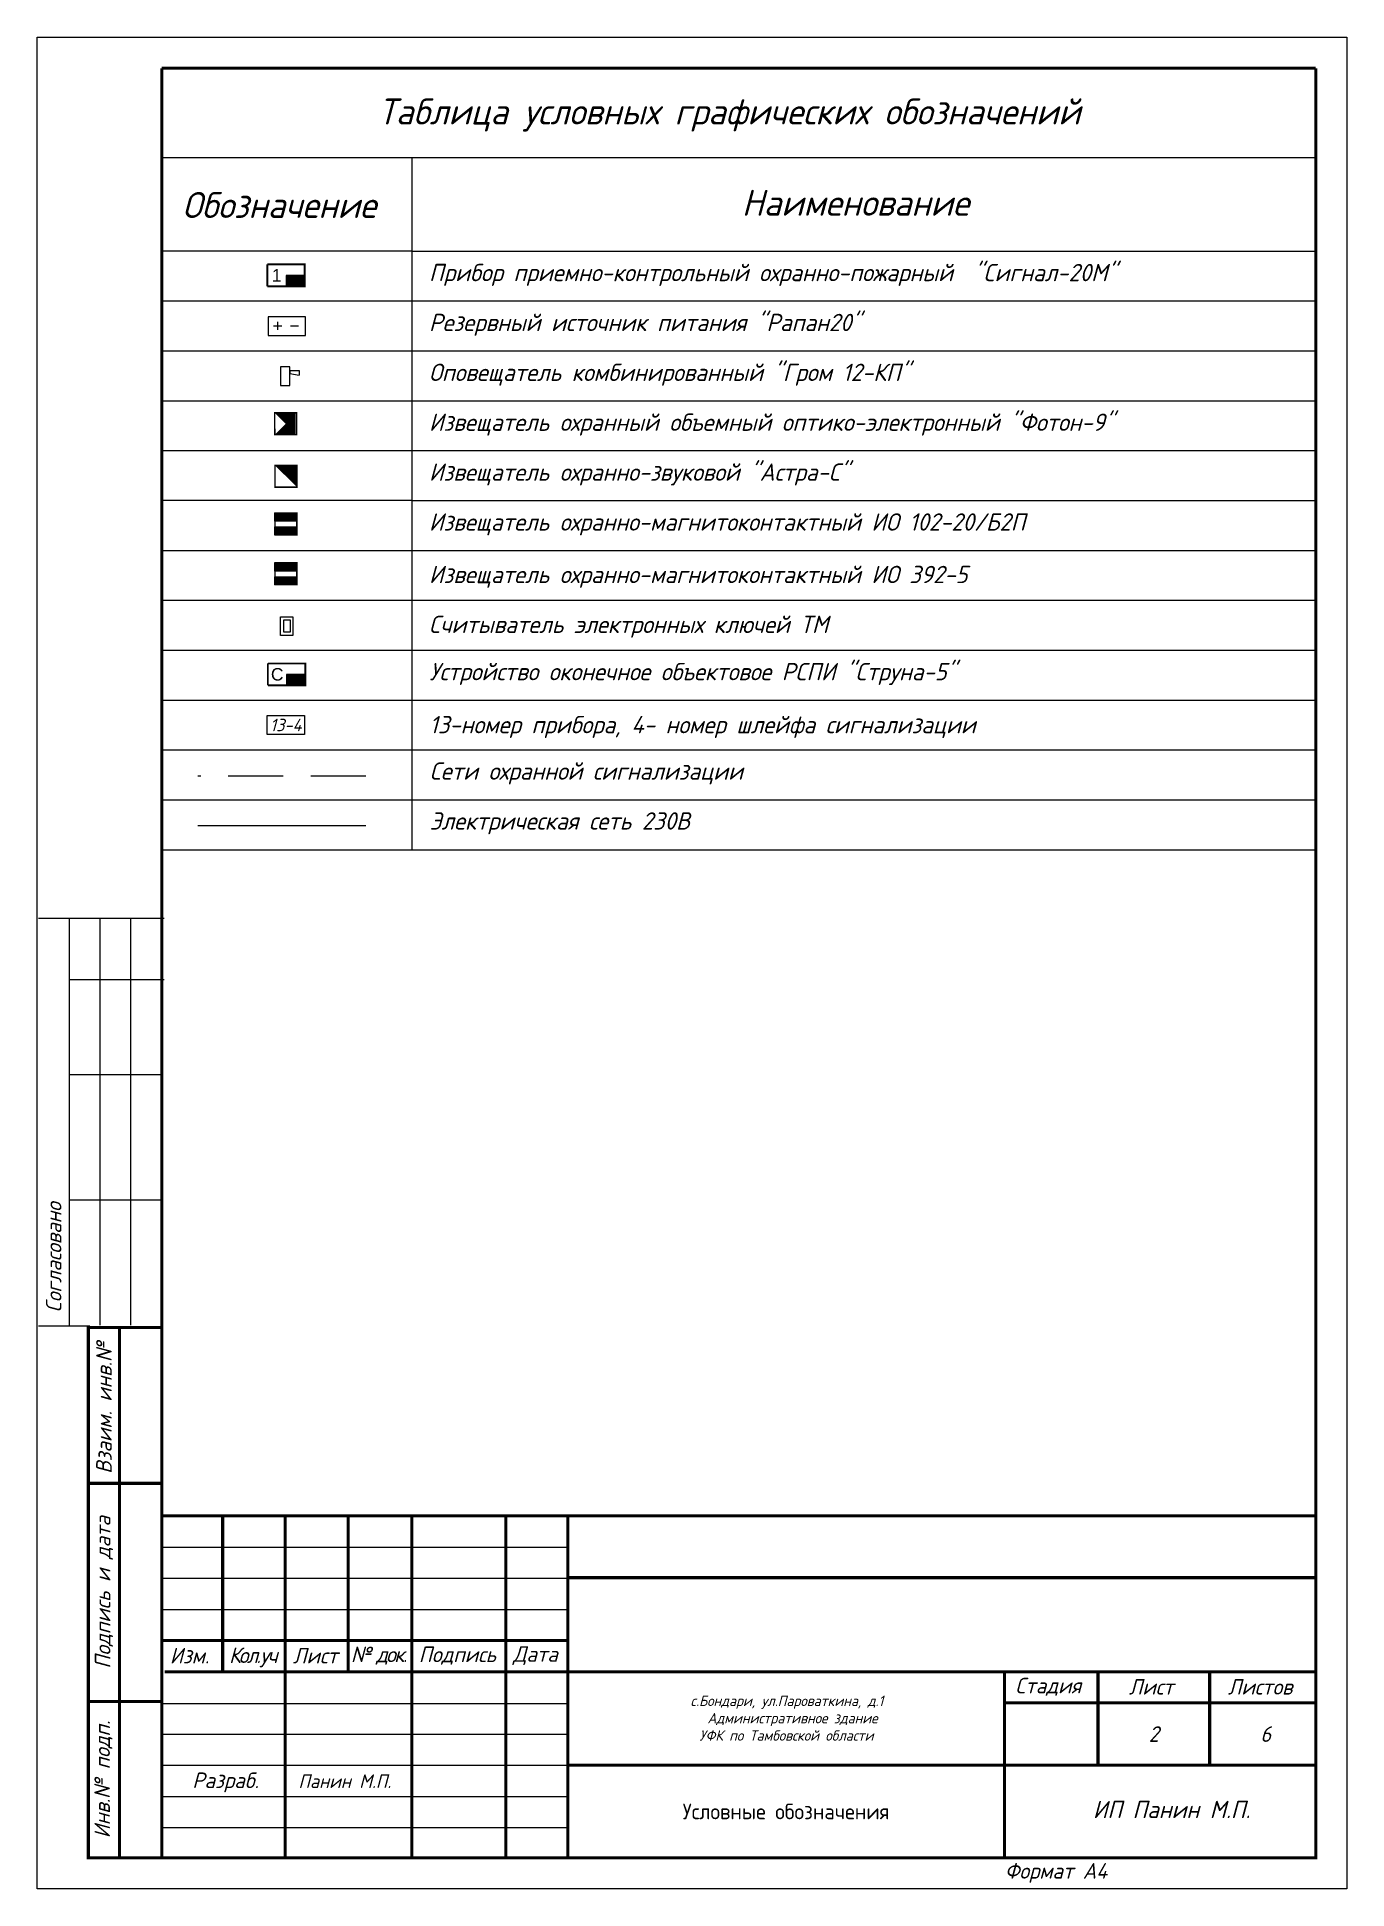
# Model space of a CAD drawing. Header units: inches. Extents: x 595 to 2125, y 393 to 1751.
# Drawn here: x 596 to 671.6, y 1507.4 to 1614.3 of the extents above; entities that cross this region are included whole.
import ezdxf

# ---------------------------------------------------------------- set-up
doc = ezdxf.new("R2010")
doc.units = ezdxf.units.IN
doc.header["$MEASUREMENT"] = 0
doc.linetypes.add('HIDDEN2', pattern=[4.7625, 3.175, -1.5875])
doc.linetypes.add('НЕВИДИМАЯ', pattern=[9.525, 6.35, -3.175])
doc.layers.get('0').transparency = 0.7
doc.layers.add('DESC', color=7, linetype='Continuous')
doc.styles.get("Standard").update_dxf_attribs({"font": 'GOST_Common Italic_0.ttf'})

msp = doc.modelspace()

# ---------------------------------------------------------------- texts
at = {"layer": 'DESC', "color": 0, "lineweight": 15, "attachment_point": 1}
for s, width, heights, insert, char_height in [('Таблица условных графических обозначений', 45.6025, [0.959], (615.72, 1610.78), 1.5), ('Обозначение', 14.4, [0], (604.41, 1605.38), 1.5), ('Наименование', 14.4, [0], (636.7, 1605.51), 1.5), ('Прибор приемно-контрольный охранно-пожарный  "Сигнал-20М"', 49.91, [0], (618.65, 1601.23), 1), ('Резервный источник питания "Рапан20"', 49.91, [0], (618.65, 1598.35), 1), ('Оповещатель комбинированный "Гром 12-КП"', 49.91, [0], (618.65, 1595.47), 1), ('Извещатель охранный объемный оптико-электронный "Фотон-9"', 49.91, [0], (618.65, 1592.59), 1), ('Извещатель охранно-звуковой "Астра-С"', 49.91, [0], (618.65, 1589.71), 1), ('Извещатель охранно-магнитоконтактный ИО 102-20/Б2П', 49.91, [0], (618.65, 1586.83), 1), ('Извещатель охранно-магнитоконтактный ИО 392-5', 49.91, [0], (618.65, 1583.8), 1), ('Считыватель электронных ключей ТМ', 49.91, [0], (618.65, 1580.92), 1), ('Устройство оконечное объектовое РСПИ "Струна-5"', 49.91, [0], (618.68, 1578.19), 1), ('13-номер прибора, 4- номер шлейфа сигнализации', 49.91, [0], (618.68, 1575.13), 1), ('Сети охранной сигнализации', 49.91, [0], (618.69, 1572.45), 1), ('Электрическая сеть 230В', 49.91, [0], (618.69, 1569.57), 1), ('\\pi23.73776;c.Бондари, ул.Пароваткина, д.1\\P\\pi24.36617; Административное здание \\P\\pi24.27003;УФК по Тамбовской области', 59.1919, [0], (609.99, 1518.57), 0.6), ('\\pi4.80835;ИП Панин М.П.', 17.9743, [1.74], (652.16, 1512.5), 1)]:
    msp.add_mtext_dynamic_manual_height_columns(s, width=width, gutter_width=1, heights=heights, dxfattribs=dict(at, insert=insert, char_height=char_height))
at = {"layer": 'DESC', "color": 0, "lineweight": 15}
for s, insert, char_height, width, attachment_point in [('{\\fArial|b0|i0|c204|p34;1}', (609.86, 1600.57), 0.72, 1.08, 5), ('{\\fArial|b0|i0|c204|p34;C}', (609.89, 1577.53), 0.72, 1.08, 5), ('13-4', (610.39, 1574.61), 0.72, 2.16, 5), ('Изм.', (604.83, 1520.88), 0.9, 3.4805, 5), ('{\\T0.85;Кол.уч}', (608.47, 1520.78), 0.9, 3.6119, 5), ('Лист', (612.09, 1520.88), 0.9, 3.6273, 5), ('{\\T0.85;№ док.}', (615.75, 1520.88), 0.9, 3.6803, 5), ('Подпись', (620.29, 1520.88), 0.9, 5.4, 5), ('Дата', (624.79, 1520.88), 0.9, 3.6, 5), ('Стадия', (654.39, 1519.08), 0.9, 5.4, 5), ('Лист', (660.33, 1519.08), 0.9, 6.48, 5), ('Листов', (666.62, 1519.08), 0.9, 6.0943, 5), ('2', (660.48, 1516.35), 0.9, 6.4543, 5), ('6', (666.94, 1516.35), 0.9, 6.4543, 5), ('Разраб.', (606.91, 1513.56), 0.9, 7.0924, 5), ('{\\fGOST Common|b0|i0|c204|p34;Условные обозначения }', (639.26, 1511.88), 0.9, 25.2, 5), ('Формат А4', (651.88, 1508.33), 0.9, 9.0683, 4)]:
    msp.add_mtext(s, dxfattribs=dict(at, insert=insert, char_height=char_height, width=width, attachment_point=attachment_point))
at = {"layer": 'DESC', "color": 0, "lineweight": 15, "char_height": 0.9, "rotation": 90}
for s, insert, width, attachment_point in [('Cогласовано', (596.54, 1540.67), 10.814, 1), (' Взаим. инв.№', (599.89, 1530.83), 16.5013, 4), ('Подпись и дата', (599.89, 1524.53), 12.6, 5), ('Инв.№ подп.', (599.86, 1513.73), 9, 5)]:
    msp.add_mtext(s, dxfattribs=dict(at, insert=insert, width=width, attachment_point=attachment_point))
at = {"layer": 'DESC', "lineweight": 15, "insert": (613.79, 1513.63), "char_height": 0.787, "width": 6.3, "attachment_point": 5}
msp.add_mtext('Панин М.П.', dxfattribs=at)

# ---------------------------------------------------------------- blocks, each defined once
blk = doc.blocks.new('Объем')
at = {"const_width": 0.2}
blk.add_lwpolyline([(0, 0), (0, 3), (3, 3), (3, 0)], close=True, dxfattribs=at)
for points in [[(0.21, 2.94), (0.21, 0.09)], [(0.41, 2.94), (0.41, 0.09)], [(0.61, 2.94), (0.61, 0.09)], [(0.8, 2.94), (0.8, 0.09)], [(1.01, 2.94), (1.01, 0.09)], [(1.21, 2.94), (1.21, 0.09)], [(1.39, 1.52), (2.81, 2.97)], [(1.39, 2.94), (1.39, 0.09)], [(1.56, 2.93), (1.56, 1.76)], [(1.76, 2.94), (1.76, 1.94)], [(1.94, 2.95), (1.94, 2.15)], [(2.13, 2.93), (2.13, 2.33)], [(2.3, 2.93), (2.3, 2.52)], [(2.49, 2.94), (2.49, 2.7)], [(1.39, 1.48), (2.82, 0.03)], [(1.56, 0.09), (1.56, 1.25)], [(1.74, 0.06), (1.74, 1.05)], [(1.94, 0.06), (1.94, 0.87)], [(2.13, 0.05), (2.13, 0.66)], [(2.31, 0.06), (2.31, 0.48)], [(2.49, 0.07), (2.49, 0.29)]]:
    blk.add_lwpolyline(points, dxfattribs=at)
blk = doc.blocks.new('Звуковой')
blk.add_lwpolyline([(0.1, 2.9, 0, 4, 0), (1.5, 1.51, 4, 4, 0)], format="xyseb")
at = {"const_width": 0.2}
blk.add_lwpolyline([(0, 0), (0, 3), (3, 3), (3, 0)], close=True, dxfattribs=at)

# ---------------------------------------------------------------- hatches: boundary and pattern name
at = {"layer": 'DESC', "lineweight": 15}
for points in [[(610.4, 1600.57), (610.4, 1599.94), (611.48, 1599.94), (611.48, 1600.57)], [(610.43, 1577.53), (610.43, 1576.9), (611.51, 1576.9), (611.51, 1577.53)]]:
    msp.add_hatch(color=0, dxfattribs=at).paths.add_polyline_path(points)
h = msp.add_hatch(color=0, dxfattribs=at)
h.dxf.hatch_style = 1
h.paths.add_polyline_path([(609.76, 1586.05), (609.76, 1585.59), (611.02, 1585.59), (611.02, 1586.05)])
h.paths.add_polyline_path([(611.02, 1586.38), (611.02, 1586.85), (609.76, 1586.85), (609.76, 1586.38)])
h = msp.add_hatch(color=0, dxfattribs=at)
h.dxf.hatch_style = 1
h.paths.add_polyline_path([(609.76, 1583.17), (609.76, 1582.71), (611.02, 1582.71), (611.02, 1583.17)])
h.paths.add_polyline_path([(611.02, 1583.5), (611.02, 1583.97), (609.76, 1583.97), (609.76, 1583.5)])

# ---------------------------------------------------------------- linework, layer by layer
at = {"layer": 'DESC', "color": 0, "lineweight": 15}
for p, q in [((596.03, 1507.41), (596.03, 1614.33)), ((596.03, 1614.33), (671.63, 1614.33)), ((671.63, 1614.33), (671.63, 1507.41)), ((603.26, 1607.37), (669.86, 1607.37)), ((617.66, 1607.37), (617.66, 1567.41)), ((669.86, 1607.37), (669.86, 1584.69)), ((617.66, 1601.97), (669.86, 1601.97)), ((669.86, 1601.19), (669.86, 1600.71)), ((603.26, 1599.09), (669.86, 1599.09)), ((603.26, 1596.21), (669.86, 1596.21)), ((603.26, 1593.33), (669.86, 1593.33)), ((603.26, 1590.45), (669.86, 1590.45)), ((617.66, 1587.57), (669.86, 1587.57)), ((603.26, 1584.69), (669.86, 1584.69)), ((669.86, 1584.69), (669.86, 1541.49)), ((603.26, 1581.81), (669.86, 1581.81)), ((603.26, 1578.93), (669.86, 1578.93)), ((603.26, 1576.05), (669.86, 1576.05)), ((603.26, 1573.17), (669.86, 1573.17)), ((603.26, 1570.29), (669.86, 1570.29)), ((603.26, 1567.41), (669.86, 1567.41)), ((596.11, 1563.46), (603.36, 1563.46)), ((597.88, 1563.46), (597.88, 1539.96)), ((599.66, 1563.46), (599.66, 1539.96)), ((601.43, 1563.46), (601.43, 1539.96)), ((597.88, 1559.91), (603.36, 1559.91)), ((597.88, 1554.44), (603.23, 1554.44)), ((597.88, 1547.2), (603.23, 1547.2)), ((599.07, 1539.91), (596.11, 1539.91)), ((603.26, 1527.15), (626.66, 1527.15)), ((603.26, 1525.35), (626.66, 1525.35)), ((603.26, 1516.35), (626.66, 1516.35)), ((603.26, 1514.55), (626.66, 1514.55)), ((603.26, 1512.75), (626.66, 1512.75)), ((603.23, 1510.95), (626.66, 1510.95)), ((671.63, 1507.41), (596.03, 1507.41))]:
    msp.add_line(p, q, dxfattribs=at)
at = {"layer": 'DESC', "color": 0, "linetype": 'HIDDEN2', "lineweight": 15}
msp.add_line((615, 1571.66), (605.3, 1571.66), dxfattribs=at)
at = {"layer": 'DESC', "color": 0, "linetype": 'ByBlock', "lineweight": 15}
msp.add_line((615, 1568.78), (605.3, 1568.78), dxfattribs=at)
at = {"layer": 'DESC', "color": 0, "linetype": 'Continuous', "lineweight": 15}
for p, q in [((603.32, 1523.55), (626.68, 1523.55)), ((603.32, 1518.11), (626.59, 1518.11))]:
    msp.add_line(p, q, dxfattribs=at)
at = {"layer": 'DESC', "color": 0, "lineweight": 15}
msp.add_lwpolyline([(669.83, 1612.53, 0.18, 0.18, 0), (669.83, 1509.21, 0.18, 0.18, 0), (598.99, 1509.21, 0.18, 0.18, 0), (598.99, 1539.89, 0, 0, 0)], format="xyseb", dxfattribs=at)
for points, const_width in [([(603.23, 1509.21), (603.23, 1612.53)], 0.18), ([(603.23, 1612.53), (669.83, 1612.53)], 0.18), ([(609.32, 1601.2), (609.32, 1599.94)], 0.108), ([(609.32, 1601.2), (611.48, 1601.2), (611.48, 1599.94), (609.32, 1599.94)], 0.108), ([(609.76, 1586.85), (611.02, 1586.85), (611.02, 1585.59), (609.76, 1585.59), (609.76, 1586.85)], 0.084), ([(609.76, 1583.97), (611.02, 1583.97), (611.02, 1582.71), (609.76, 1582.71), (609.76, 1583.97)], 0.084), ([(609.35, 1578.16), (609.35, 1576.9)], 0.108), ([(609.35, 1578.16), (611.51, 1578.16), (611.51, 1576.9), (609.35, 1576.9)], 0.108), ([(598.91, 1539.83), (603.31, 1539.83)], 0.18), ([(600.79, 1509.23), (600.79, 1539.89)], 0.18), ([(598.99, 1530.83), (603.31, 1530.83)], 0.18), ([(603.26, 1528.95), (669.83, 1528.95)], 0.18), ([(610.35, 1528.95), (610.35, 1509.15)], 0.18), ([(617.66, 1528.95), (617.66, 1509.15)], 0.18), ([(623.08, 1528.9), (623.08, 1509.21)], 0.18), ([(626.66, 1528.95), (626.66, 1509.15)], 0.18), ([(626.66, 1525.38), (669.83, 1525.38)], 0.18), ([(603.26, 1521.75), (626.66, 1521.75)], 0.18), ([(651.86, 1519.92), (651.86, 1509.21)], 0.18), ([(657.26, 1519.92), (657.26, 1514.55)], 0.18), ([(598.99, 1518.23), (603.31, 1518.23)], 0.18), ([(626.66, 1518.15), (626.66, 1518.15)], 0.072), ([(651.86, 1518.15), (669.83, 1518.15)], 0.18), ([(626.66, 1514.55), (669.83, 1514.55)], 0.18)]:
    msp.add_lwpolyline(points, dxfattribs=dict(at, const_width=const_width))
for points in [[(617.66, 1601.97), (603.23, 1601.97)], [(611.48, 1600.57), (610.4, 1600.57)], [(610.4, 1600.57), (610.4, 1599.94)], [(610.4, 1599.94), (610.4, 1599.94)], [(610.08, 1595.29), (610.08, 1594.21), (610.62, 1594.21), (610.62, 1595.29), (610.08, 1595.29)], [(610.62, 1595.08), (611.16, 1595.08)], [(610.62, 1595.08), (610.62, 1594.9), (611.16, 1594.81)], [(611.16, 1595.08), (611.16, 1594.81)], [(617.66, 1587.57), (603.23, 1587.57)], [(610.08, 1580.86), (610.8, 1580.86), (610.8, 1579.78), (610.08, 1579.78), (610.08, 1580.86)], [(610.27, 1580.68), (610.63, 1580.68), (610.63, 1579.96), (610.27, 1579.96), (610.27, 1580.68)], [(610.43, 1579.78), (610.43, 1579.78)], [(611.51, 1577.53), (610.43, 1577.53)], [(610.43, 1577.53), (610.43, 1576.9)], [(610.43, 1576.9), (610.43, 1576.9)], [(609.31, 1575.15), (611.47, 1575.15), (611.47, 1574.07), (609.31, 1574.07), (609.31, 1575.15)]]:
    msp.add_lwpolyline(points, dxfattribs=at)
for points in [[(609.36, 1597.09), (611.52, 1597.09), (611.52, 1598.17), (609.36, 1598.17)], [(609.76, 1586.85), (611.02, 1586.85), (611.02, 1586.38), (609.76, 1586.38)], [(611.02, 1585.59), (609.76, 1585.59), (609.76, 1586.05), (611.02, 1586.05)], [(609.76, 1583.97), (611.02, 1583.97), (611.02, 1583.5), (609.76, 1583.5)], [(611.02, 1582.71), (609.76, 1582.71), (609.76, 1583.17), (611.02, 1583.17)]]:
    msp.add_lwpolyline(points, close=True, dxfattribs=at)
at = {"layer": 'DESC', "color": 0, "linetype": 'НЕВИДИМАЯ', "lineweight": 15, "const_width": 0.072}
for points in [[(609.67, 1597.65), (610.16, 1597.65)], [(609.91, 1597.9), (609.91, 1597.42)], [(610.65, 1597.65), (611.13, 1597.65)]]:
    msp.add_lwpolyline(points, dxfattribs=at)
at = {"layer": 'DESC', "color": 0, "linetype": 'Continuous', "lineweight": 15, "const_width": 0.18}
for points in [[(606.74, 1520.04), (606.74, 1528.95)], [(613.98, 1519.94), (613.98, 1528.95)], [(603.39, 1519.94), (669.83, 1519.94)], [(663.71, 1519.94), (663.71, 1514.55)]]:
    msp.add_lwpolyline(points, dxfattribs=at)

# ---------------------------------------------------------------- block references
at = {"layer": 'DESC', "color": 0, "lineweight": 15}
for name, p, xscale, yscale, zscale, rotation in [('Объем', (611.01, 1591.37), -0.4199760000000503, 0.4199760000000061, 0.4199760000000001, 0.05815664228504325), ('Звуковой', (609.76, 1589.6), 0.4199975999999516, 0.4199975999999516, 0.4199975999999516, 270)]:
    msp.add_blockref(name, p, dxfattribs=dict(at, xscale=xscale, yscale=yscale, zscale=zscale, rotation=rotation))

msp.set_redraw_order([(e.dxf.handle, doc.entitydb.next_handle()) for e in msp.query("TEXT MTEXT ATTDEF DIMENSION ARC_DIMENSION")])  # texts and dimensions are drawn at this point

doc.saveas('drawing.dxf')
